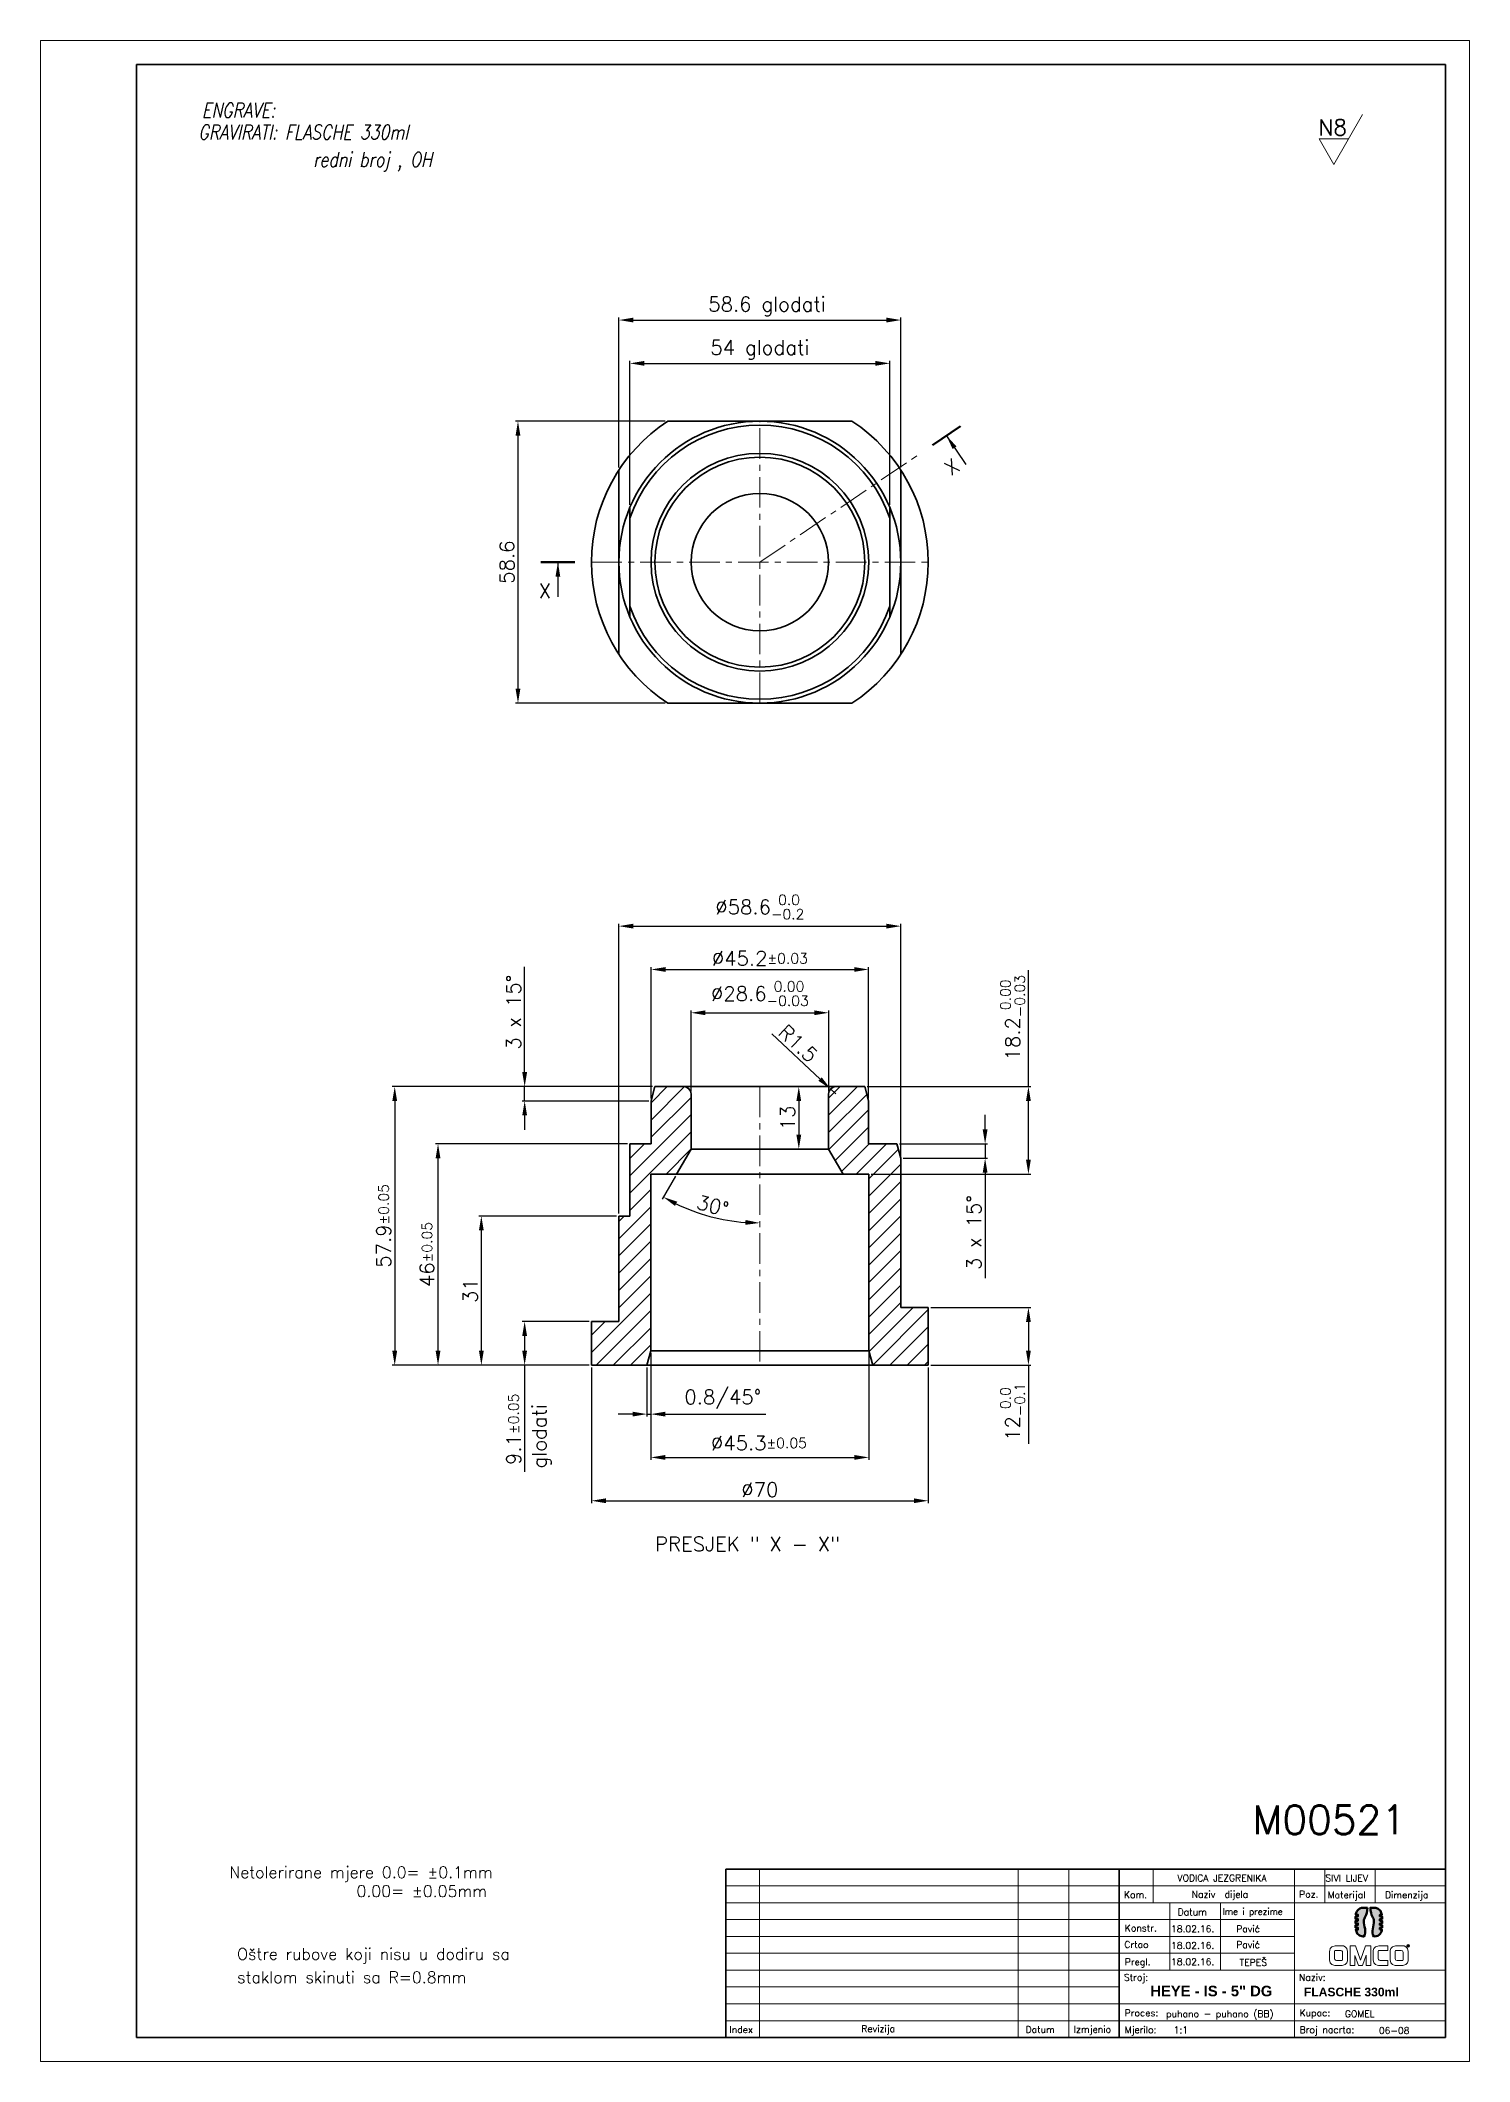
# Model space of a CAD drawing. Extents: x 678 to 975, y 7 to 427.
import ezdxf

# ---------------------------------------------------------------- set-up
doc = ezdxf.new("R2010")
doc.units = 0
doc.header["$LTSCALE"] = 0.2
doc.linetypes.add('CENTER', pattern=[50.8, 31.75, -6.35, 6.35, -6.35])
doc.layers.get('0').update_dxf_attribs({"linetype": 'CONTINUOUS', "lineweight": 15})
doc.layers.get('DEFPOINTS').update_dxf_attribs({"linetype": 'CONTINUOUS'})
for name, color, linetype, lineweight in [('1', 1, 'CENTER', 15), ('3', 3, 'CONTINUOUS', 35), ('4', 5, 'CONTINUOUS', 50), ('8', 250, 'CONTINUOUS', 15)]:
    doc.layers.add(name, color=color, linetype=linetype, lineweight=lineweight)
doc.layers.add('ENGLISH', color=197, linetype='CONTINUOUS')
doc.styles.add('ITALICT', font='ITALICT.shx', dxfattribs={"width": 0.8, "height": 2.5})
doc.styles.add('ROMANS', font='romans.shx')
doc.styles.get("Standard").update_dxf_attribs({"font": 'romans.shx'})
doc.dimstyles.new('MD1', dxfattribs={"dimtxt": 3, "dimasz": 3, "dimexe": 0.5, "dimexo": 0.5, "dimgap": 0.8, "dimtad": 1, "dimzin": 9, "dimdsep": 46, "dimtxsty": 'ROMANS', "dimcen": 1, "dimclrt": 256, "dimadec": 0, "dimazin": 0, "dimtfac": 1, "dimtmove": 0, "dimatfit": 3, "dimfxl": 1, "dimtolj": 1, "dimtzin": 0, "dimarcsym": 0})
doc.dimstyles.new('MD1$2', dxfattribs={"dimtxt": 3, "dimasz": 3, "dimexe": 0.5, "dimexo": 0.5, "dimgap": 0.8, "dimtad": 1, "dimzin": 9, "dimdsep": 46, "dimtxsty": 'ROMANS', "dimcen": 1, "dimclrt": 256, "dimazin": 2, "dimtfac": 1, "dimtmove": 0, "dimatfit": 3, "dimfxl": 1, "dimtolj": 1, "dimtzin": 0, "dimarcsym": 0})
doc.dimstyles.new('MD1$4', dxfattribs={"dimtxt": 3, "dimasz": 3, "dimexe": 0.5, "dimexo": 0.5, "dimgap": 0.8, "dimtad": 1, "dimzin": 9, "dimdsep": 46, "dimtxsty": 'ROMANS', "dimcen": 1, "dimclrt": 256, "dimadec": 0, "dimazin": 0, "dimtfac": 1, "dimtmove": 0, "dimatfit": 3, "dimfxl": 1, "dimtolj": 1, "dimtzin": 0, "dimarcsym": 0})

msp = doc.modelspace()

# ---------------------------------------------------------------- texts
at = {"style": 'ITALICT', "width": 0.8}
for s, p in [('GRAVIRATI: FLASCHE 330ml', (710.545, 406.201)), (' redni broj , OH', (732.741, 400.503))]:
    msp.add_text(s, height=3, dxfattribs=at).set_placement(p)
at = {"style": 'ROMANS'}
for s, rotation, p in [('X', 34.08753, (866.879, 336.188)), ('glodati', 90, (782.886, 130.038))]:
    msp.add_text(s, height=3, rotation=rotation, dxfattribs=at).set_placement(p)
for s, height, p in [('X', 3, (781.263, 310.886)), ('PRESJEK " X - X"', 3, (805.439, 112.813)), ('M00521', 6, (929.641, 54.004)), ('Netolerirane mjere 0.0= %%p0.1mm', 2.4, (716.993, 44.885)), ('                0.00= %%p0.05mm', 2.4, (714.777, 40.972)), ('Kom.', 1.4, (902.899, 40.741)), ('VODICA JEZGRENIKA', 1.4, (913.998, 44.196)), ('Naziv  dijela', 1.4, (916.971, 40.818)), ('Poz.', 1.4, (939.295, 40.843)), ('SIVI LIJEV', 1.4, (944.75, 44.196)), ('Materijal', 1.4, (945.228, 40.688)), ('Dimenzija', 1.4, (957.156, 40.691)), ('Datum', 1.4, (914.057, 37.147)), ('Ime i prezime', 1.33, (923.412, 37.279)), ('Konstr.', 1.4, (903.068, 33.797)), ('18.02.16.', 1.4, (912.667, 33.636)), ('Pavić', 1.4, (926.221, 33.636)), ('Oštre rubove koji nisu u dodiru sa', 2.4, (718.606, 27.914)), ('Crtao', 1.4, (902.975, 30.379)), ('18.02.16.', 1.4, (912.667, 30.183)), ('Pavić', 1.4, (926.221, 30.355)), ('staklom skinuti sa R=0.8mm', 2.4, (718.606, 23.056)), ('Pregl.', 1.4, (903.068, 26.775)), ('18.02.16.', 1.4, (912.667, 26.796)), ('TEPEŠ', 1.4, (926.925, 26.654)), ('Stroj:', 1.4, (902.878, 23.549)), ('Naziv:', 1.4, (939.278, 23.549)), ('Proces:', 1.4, (903.047, 16.171)), ('puhano - puhano (BB)', 1.4, (911.662, 15.983)), ('Kupac:', 1.4, (939.389, 16.171)), ('GOMEL', 1.4, (948.804, 15.983)), ('Index', 1.4, (820.922, 12.702)), ('Revizija', 1.4, (848.324, 12.874)), ('Datum', 1.4, (882.444, 12.714)), ('Izmjenio', 1.4, (892.462, 12.754)), ('Mjerilo:', 1.4, (903.047, 12.671)), ('1:1', 1.4, (913.214, 12.618)), ('Broj nacrta:', 1.4, (939.398, 12.669)), ('06-08', 1.4, (955.867, 12.507))]:
    msp.add_text(s, height=height, dxfattribs=at).set_placement(p)
at = {"attachment_point": 1, "style": 'ROMANS'}
for s, insert, char_height, width in [('{\\fArial|b1|i0|c238|p34;HEYE - IS - 5" DG}', (908.365, 22.516), 2.2, 40.4434), ('{\\fArial|b1|i0|c238|p34;FLASCHE 330ml}', (940.291, 22.12), 1.8, 35.148)]:
    msp.add_mtext(s, dxfattribs=dict(at, insert=insert, char_height=char_height, width=width))
at = {"layer": '8', "color": 7}
msp.add_text('N8', height=3.3, dxfattribs=at).set_placement((943.308, 407.026))
at = {"layer": 'ENGLISH', "style": 'ITALICT', "width": 0.8}
msp.add_text('ENGRAVE:', height=3, dxfattribs=at).set_placement((711.292, 410.765))

# ---------------------------------------------------------------- blocks, each defined once
blk = doc.blocks.new('*D2')
at = {"color": 0, "lineweight": -2, "transparency": 16777216}
for p, q in [((797.93, 337.98), (797.93, 369.15)), ((800.93, 368.65), (853.53, 368.65)), ((856.53, 337.98), (856.53, 369.15))]:
    blk.add_line(p, q, dxfattribs=at)
at = {"color": 0, "transparency": 16777216}
for points in [[(800.93, 369.15), (800.93, 368.15), (797.93, 368.65)], [(853.53, 369.15), (853.53, 368.15), (856.53, 368.65)]]:
    blk.add_solid(points, dxfattribs=at)
at = {"layer": 'DEFPOINTS', "color": 0, "transparency": 16777216}
for p in [(856.53, 368.65), (797.93, 337.48), (856.53, 337.48)]:
    blk.add_point(p, dxfattribs=at)
at = {"transparency": 16777216, "insert": (828.71, 371.45), "char_height": 3, "attachment_point": 5, "style": 'ROMANS'}
blk.add_mtext('\\A1;58.6 glodati ', dxfattribs=at)
blk = doc.blocks.new('*D3')
at = {"color": 0, "lineweight": -2, "transparency": 16777216}
for p, q in [((807.58, 347.64), (776.46, 347.64)), ((776.96, 344.64), (776.96, 292.04)), ((807.58, 289.04), (776.46, 289.04))]:
    blk.add_line(p, q, dxfattribs=at)
at = {"color": 0, "transparency": 16777216}
for points in [[(776.46, 344.64), (777.46, 344.64), (776.96, 347.64)], [(776.46, 292.04), (777.46, 292.04), (776.96, 289.04)]]:
    blk.add_solid(points, dxfattribs=at)
at = {"layer": 'DEFPOINTS', "color": 0, "transparency": 16777216}
for p in [(808.08, 347.64), (776.96, 289.04), (808.08, 289.04)]:
    blk.add_point(p, dxfattribs=at)
at = {"transparency": 16777216, "insert": (774.66, 318.34), "char_height": 3, "attachment_point": 5, "rotation": 90, "style": 'ROMANS'}
blk.add_mtext('\\A1;58.6', dxfattribs=at)
blk = doc.blocks.new('*D6')
at = {"color": 0, "lineweight": -2, "transparency": 16777216}
for p, q in [((804.58, 153.96), (804.58, 131.8)), ((849.88, 153.96), (849.88, 131.8)), ((807.58, 132.3), (846.88, 132.3))]:
    blk.add_line(p, q, dxfattribs=at)
at = {"color": 0, "transparency": 16777216}
for points in [[(807.58, 132.8), (807.58, 131.8), (804.58, 132.3)], [(846.88, 132.8), (846.88, 131.8), (849.88, 132.3)]]:
    blk.add_solid(points, dxfattribs=at)
at = {"layer": 'DEFPOINTS', "color": 0, "transparency": 16777216}
for p in [(804.58, 154.46), (849.88, 154.46), (849.88, 132.3)]:
    blk.add_point(p, dxfattribs=at)
at = {"transparency": 16777216, "insert": (827.03, 135.3), "char_height": 3, "attachment_point": 5, "style": 'ROMANS'}
blk.add_mtext('\\A1;%%C45.3{}{\\H0.71x;\\C3;%%p0.05}', dxfattribs=at)
blk = doc.blocks.new('*D7')
at = {"color": 0, "lineweight": -2, "transparency": 16777216}
for p, q in [((792.23, 150.96), (792.23, 122.8)), ((862.23, 150.96), (862.23, 122.8)), ((795.23, 123.3), (859.23, 123.3))]:
    blk.add_line(p, q, dxfattribs=at)
at = {"color": 0, "transparency": 16777216}
for points in [[(795.23, 123.8), (795.23, 122.8), (792.23, 123.3)], [(859.23, 123.8), (859.23, 122.8), (862.23, 123.3)]]:
    blk.add_solid(points, dxfattribs=at)
at = {"layer": 'DEFPOINTS', "color": 0, "transparency": 16777216}
for p in [(792.23, 151.46), (862.23, 151.46), (862.23, 123.3)]:
    blk.add_point(p, dxfattribs=at)
at = {"transparency": 16777216, "insert": (827.23, 125.6), "char_height": 3, "attachment_point": 5, "style": 'ROMANS'}
blk.add_mtext('\\A1;%%C70', dxfattribs=at)
blk = doc.blocks.new('*D4')
at = {"color": 0, "lineweight": -2, "transparency": 16777216}
for p, q in [((862.73, 163.46), (883.54, 163.46)), ((883.04, 160.46), (883.04, 154.46)), ((862.73, 151.46), (883.54, 151.46)), ((883.04, 151.46), (883.04, 135.1))]:
    blk.add_line(p, q, dxfattribs=at)
at = {"color": 0, "transparency": 16777216}
for points in [[(882.54, 160.46), (883.54, 160.46), (883.04, 163.46)], [(882.54, 154.46), (883.54, 154.46), (883.04, 151.46)]]:
    blk.add_solid(points, dxfattribs=at)
at = {"layer": 'DEFPOINTS', "color": 0, "transparency": 16777216}
for p in [(862.23, 163.46), (862.23, 151.46), (883.04, 151.46)]:
    blk.add_point(p, dxfattribs=at)
at = {"transparency": 16777216, "insert": (879.76, 141.78), "char_height": 3, "attachment_point": 5, "rotation": 90, "style": 'ROMANS'}
blk.add_mtext('\\A1;12{}{\\H0.71x;\\C3;\\S 0.0^ -0.1;}', dxfattribs=at)
blk = doc.blocks.new('*D5')
at = {"color": 0, "lineweight": -2, "transparency": 16777216}
for p, q in [((791.73, 160.56), (777.85, 160.56)), ((778.35, 157.56), (778.35, 154.46)), ((791.73, 151.46), (777.85, 151.46)), ((778.35, 151.46), (778.35, 129.28))]:
    blk.add_line(p, q, dxfattribs=at)
at = {"color": 0, "transparency": 16777216}
for points in [[(777.85, 157.56), (778.85, 157.56), (778.35, 160.56)], [(777.85, 154.46), (778.85, 154.46), (778.35, 151.46)]]:
    blk.add_solid(points, dxfattribs=at)
at = {"layer": 'DEFPOINTS', "color": 0, "transparency": 16777216}
for p in [(792.23, 160.56), (778.35, 151.46), (792.23, 151.46)]:
    blk.add_point(p, dxfattribs=at)
at = {"transparency": 16777216, "insert": (776.05, 138.15), "char_height": 3, "attachment_point": 5, "rotation": 90, "style": 'ROMANS'}
blk.add_mtext('\\A1;9.1{}{\\H0.71x;\\C3;%%p0.05}', dxfattribs=at)
blk = doc.blocks.new('*D8')
at = {"color": 0, "lineweight": -2, "transparency": 16777216}
for p, q in [((883.04, 209.36), (883.04, 233.55)), ((849.53, 209.36), (883.54, 209.36)), ((883.04, 194.16), (883.04, 206.36)), ((850.38, 191.16), (883.54, 191.16))]:
    blk.add_line(p, q, dxfattribs=at)
at = {"color": 0, "transparency": 16777216}
for points in [[(882.54, 206.36), (883.54, 206.36), (883.04, 209.36)], [(882.54, 194.16), (883.54, 194.16), (883.04, 191.16)]]:
    blk.add_solid(points, dxfattribs=at)
at = {"layer": 'DEFPOINTS', "color": 0, "transparency": 16777216}
for p in [(849.03, 209.36), (849.88, 191.16), (883.04, 191.16)]:
    blk.add_point(p, dxfattribs=at)
at = {"transparency": 16777216, "insert": (879.76, 223.67), "char_height": 3, "attachment_point": 5, "rotation": 90, "style": 'ROMANS'}
blk.add_mtext('\\A1;18.2{}{\\H0.71x;\\C3;\\S 0.00^ -0.03;}', dxfattribs=at)
blk = doc.blocks.new('*D9')
at = {"color": 0, "lineweight": -2, "transparency": 16777216}
for p, q in [((804.58, 153.96), (804.58, 140.8)), ((803.77, 150.96), (803.77, 140.8)), ((800.77, 141.3), (797.77, 141.3)), ((803.77, 141.3), (804.58, 141.3)), ((807.58, 141.3), (828.46, 141.3))]:
    blk.add_line(p, q, dxfattribs=at)
at = {"color": 0, "transparency": 16777216}
for points in [[(800.77, 141.8), (800.77, 140.8), (803.77, 141.3)], [(807.58, 141.8), (807.58, 140.8), (804.58, 141.3)]]:
    blk.add_solid(points, dxfattribs=at)
at = {"layer": 'DEFPOINTS', "color": 0, "transparency": 16777216}
for p in [(803.77, 151.46), (804.58, 154.46), (804.58, 141.3)]:
    blk.add_point(p, dxfattribs=at)
at = {"transparency": 16777216, "insert": (819.52, 144.38), "char_height": 3, "attachment_point": 5, "style": 'ROMANS'}
blk.add_mtext('\\A1;0.8/45°', dxfattribs=at)
blk = doc.blocks.new('*D10')
at = {"color": 0, "lineweight": -2, "transparency": 16777216}
for p, q in [((797.43, 182.46), (768.85, 182.46)), ((769.35, 154.46), (769.35, 179.46)), ((791.73, 151.46), (768.85, 151.46))]:
    blk.add_line(p, q, dxfattribs=at)
at = {"color": 0, "transparency": 16777216}
for points in [[(768.85, 179.46), (769.85, 179.46), (769.35, 182.46)], [(768.85, 154.46), (769.85, 154.46), (769.35, 151.46)]]:
    blk.add_solid(points, dxfattribs=at)
at = {"layer": 'DEFPOINTS', "color": 0, "transparency": 16777216}
for p in [(769.35, 182.46), (797.93, 182.46), (792.23, 151.46)]:
    blk.add_point(p, dxfattribs=at)
at = {"transparency": 16777216, "insert": (767.05, 166.96), "char_height": 3, "attachment_point": 5, "rotation": 90, "style": 'ROMANS'}
blk.add_mtext('\\A1;31', dxfattribs=at)
blk = doc.blocks.new('*D11')
at = {"color": 0, "lineweight": -2, "transparency": 16777216}
for p, q in [((799.73, 197.46), (759.85, 197.46)), ((760.35, 154.46), (760.35, 194.46)), ((791.73, 151.46), (759.85, 151.46))]:
    blk.add_line(p, q, dxfattribs=at)
at = {"color": 0, "transparency": 16777216}
for points in [[(759.85, 194.46), (760.85, 194.46), (760.35, 197.46)], [(759.85, 154.46), (760.85, 154.46), (760.35, 151.46)]]:
    blk.add_solid(points, dxfattribs=at)
at = {"layer": 'DEFPOINTS', "color": 0, "transparency": 16777216}
for p in [(760.35, 197.46), (800.23, 197.46), (792.23, 151.46)]:
    blk.add_point(p, dxfattribs=at)
at = {"transparency": 16777216, "insert": (758.05, 174.46), "char_height": 3, "attachment_point": 5, "rotation": 90, "style": 'ROMANS'}
blk.add_mtext('\\A1;46{}{\\H0.71x;\\C3;%%p0.05}', dxfattribs=at)
blk = doc.blocks.new('*D12')
at = {"color": 0, "lineweight": -2, "transparency": 16777216}
for p, q in [((804.93, 209.36), (750.85, 209.36)), ((751.35, 206.36), (751.35, 154.46)), ((791.73, 151.46), (750.85, 151.46))]:
    blk.add_line(p, q, dxfattribs=at)
at = {"color": 0, "transparency": 16777216}
for points in [[(750.85, 206.36), (751.85, 206.36), (751.35, 209.36)], [(750.85, 154.46), (751.85, 154.46), (751.35, 151.46)]]:
    blk.add_solid(points, dxfattribs=at)
at = {"layer": 'DEFPOINTS', "color": 0, "transparency": 16777216}
for p in [(805.43, 209.36), (751.35, 151.46), (792.23, 151.46)]:
    blk.add_point(p, dxfattribs=at)
at = {"transparency": 16777216, "insert": (749.05, 180.41), "char_height": 3, "attachment_point": 5, "rotation": 90, "style": 'ROMANS'}
blk.add_mtext('\\A1;57.9{}{\\H0.71x;\\C3;%%p0.05}', dxfattribs=at)
blk = doc.blocks.new('*D14')
at = {"color": 0, "lineweight": -2, "transparency": 16777216}
for p, q in [((797.93, 182.96), (797.93, 243.2)), ((800.93, 242.7), (853.53, 242.7)), ((856.53, 193.26), (856.53, 243.2))]:
    blk.add_line(p, q, dxfattribs=at)
at = {"color": 0, "transparency": 16777216}
for points in [[(800.93, 243.2), (800.93, 242.2), (797.93, 242.7)], [(853.53, 243.2), (853.53, 242.2), (856.53, 242.7)]]:
    blk.add_solid(points, dxfattribs=at)
at = {"layer": 'DEFPOINTS', "color": 0, "transparency": 16777216}
for p in [(856.53, 242.7), (856.53, 192.76), (797.93, 182.46)]:
    blk.add_point(p, dxfattribs=at)
at = {"transparency": 16777216, "insert": (827.23, 246.68), "char_height": 3, "attachment_point": 5, "style": 'ROMANS'}
blk.add_mtext('\\A1;%%C58.6{}{\\H0.71x;\\C3;\\S 0.0^ -0.2;}', dxfattribs=at)
blk = doc.blocks.new('*D15')
at = {"color": 0, "lineweight": -2, "transparency": 16777216}
for p, q in [((812.93, 208.36), (812.93, 225.2)), ((815.93, 224.7), (838.53, 224.7)), ((841.53, 208.36), (841.53, 225.2))]:
    blk.add_line(p, q, dxfattribs=at)
at = {"color": 0, "transparency": 16777216}
for points in [[(815.93, 225.2), (815.93, 224.2), (812.93, 224.7)], [(838.53, 225.2), (838.53, 224.2), (841.53, 224.7)]]:
    blk.add_solid(points, dxfattribs=at)
at = {"layer": 'DEFPOINTS', "color": 0, "transparency": 16777216}
for p in [(841.53, 224.7), (812.93, 207.86), (841.53, 207.86)]:
    blk.add_point(p, dxfattribs=at)
at = {"transparency": 16777216, "insert": (827.23, 228.68), "char_height": 3, "attachment_point": 5, "style": 'ROMANS'}
blk.add_mtext('\\A1;%%C28.6{}{\\H0.71x;\\C3;\\S 0.00^ -0.03;}', dxfattribs=at)
blk = doc.blocks.new('*D13')
at = {"color": 0, "lineweight": -2, "transparency": 16777216}
for p, q in [((804.63, 206.87), (804.63, 234.2)), ((807.63, 233.7), (846.83, 233.7)), ((849.83, 206.87), (849.83, 234.2))]:
    blk.add_line(p, q, dxfattribs=at)
at = {"color": 0, "transparency": 16777216}
for points in [[(807.63, 234.2), (807.63, 233.2), (804.63, 233.7)], [(846.83, 234.2), (846.83, 233.2), (849.83, 233.7)]]:
    blk.add_solid(points, dxfattribs=at)
at = {"layer": 'DEFPOINTS', "color": 0, "transparency": 16777216}
for p in [(849.83, 233.7), (804.63, 206.37), (849.83, 206.37)]:
    blk.add_point(p, dxfattribs=at)
at = {"transparency": 16777216, "insert": (827.23, 236), "char_height": 3, "attachment_point": 5, "style": 'ROMANS'}
blk.add_mtext('\\A1;%%C45.2{}{\\H0.71x;\\C3;%%p0.03}', dxfattribs=at)
blk = doc.blocks.new('*D16')
at = {"color": 0, "lineweight": -2, "transparency": 16777216}
for p, q in [((778.35, 212.36), (778.35, 234.24)), ((804.93, 209.36), (777.85, 209.36)), ((804.13, 206.36), (777.85, 206.36)), ((778.35, 206.36), (778.35, 209.36)), ((778.35, 203.36), (778.35, 200.36))]:
    blk.add_line(p, q, dxfattribs=at)
at = {"color": 0, "transparency": 16777216}
for points in [[(777.85, 212.36), (778.85, 212.36), (778.35, 209.36)], [(777.85, 203.36), (778.85, 203.36), (778.35, 206.36)]]:
    blk.add_solid(points, dxfattribs=at)
at = {"layer": 'DEFPOINTS', "color": 0, "transparency": 16777216}
for p in [(778.35, 209.36), (804.63, 206.36), (805.43, 209.36)]:
    blk.add_point(p, dxfattribs=at)
at = {"transparency": 16777216, "insert": (776.05, 224.8), "char_height": 3, "attachment_point": 5, "rotation": 90, "style": 'ROMANS'}
blk.add_mtext('\\A1;3 x 15%%D', dxfattribs=at)
blk = doc.blocks.new('*D17')
at = {"color": 0, "lineweight": -2, "transparency": 16777216}
for p, q in [((874.04, 200.46), (874.04, 203.46)), ((856.23, 197.46), (874.54, 197.46)), ((874.04, 197.46), (874.04, 194.46)), ((857.03, 194.46), (874.54, 194.46)), ((874.04, 191.46), (874.04, 169.57))]:
    blk.add_line(p, q, dxfattribs=at)
at = {"color": 0, "transparency": 16777216}
for points in [[(873.54, 200.46), (874.54, 200.46), (874.04, 197.46)], [(873.54, 191.46), (874.54, 191.46), (874.04, 194.46)]]:
    blk.add_solid(points, dxfattribs=at)
at = {"layer": 'DEFPOINTS', "color": 0, "transparency": 16777216}
for p in [(855.73, 197.46), (874.04, 197.46), (856.53, 194.46)]:
    blk.add_point(p, dxfattribs=at)
at = {"transparency": 16777216, "insert": (871.74, 179.01), "char_height": 3, "attachment_point": 5, "rotation": 90, "style": 'ROMANS'}
blk.add_mtext('\\A1;3 x 15%%D', dxfattribs=at)
blk = doc.blocks.new('*D18')
at = {"color": 0, "lineweight": -2, "transparency": 16777216}
for p, q in [((800.23, 330.22), (800.23, 360.15)), ((803.23, 359.65), (851.23, 359.65)), ((854.23, 330.22), (854.23, 360.15))]:
    blk.add_line(p, q, dxfattribs=at)
at = {"color": 0, "transparency": 16777216}
for points in [[(803.23, 360.15), (803.23, 359.15), (800.23, 359.65)], [(851.23, 360.15), (851.23, 359.15), (854.23, 359.65)]]:
    blk.add_solid(points, dxfattribs=at)
at = {"layer": 'DEFPOINTS', "color": 0, "transparency": 16777216}
for p in [(854.23, 359.65), (800.23, 329.72), (854.23, 329.72)]:
    blk.add_point(p, dxfattribs=at)
at = {"transparency": 16777216, "insert": (827.23, 362.45), "char_height": 3, "attachment_point": 5, "style": 'ROMANS'}
blk.add_mtext('\\A1;54 glodati', dxfattribs=at)
blk = doc.blocks.new('*D19')
at = {"color": 0, "lineweight": -2, "transparency": 16777216}
blk.add_line((835.32, 206.36), (835.32, 199.36), dxfattribs=at)
at = {"color": 0, "transparency": 16777216}
for points in [[(834.82, 206.36), (835.82, 206.36), (835.32, 209.36)], [(834.82, 199.36), (835.82, 199.36), (835.32, 196.36)]]:
    blk.add_solid(points, dxfattribs=at)
at = {"layer": 'DEFPOINTS', "color": 0, "transparency": 16777216}
for p in [(835.32, 209.36), (835.32, 196.36), (835.32, 196.36)]:
    blk.add_point(p, dxfattribs=at)
at = {"transparency": 16777216, "insert": (833.02, 202.86), "char_height": 3, "attachment_point": 5, "rotation": 90, "style": 'ROMANS'}
blk.add_mtext('\\A1;13', dxfattribs=at)
blk = doc.blocks.new('*D20')
at = {"color": 0, "lineweight": -2, "transparency": 16777216}
blk.add_line((809.67, 190.72), (806.93, 185.97), dxfattribs=at)
blk.add_arc((827.23, 221.12), 40.1, 244.2878, 265.7122, dxfattribs=at)
at = {"color": 0, "transparency": 16777216}
for points in [[(809.6, 184.56), (810.06, 185.44), (807.18, 186.4)], [(824.25, 181.64), (824.21, 180.64), (827.23, 181.03)]]:
    blk.add_solid(points, dxfattribs=at)
at = {"layer": 'DEFPOINTS', "color": 0, "transparency": 16777216}
for p in [(827.23, 209.36), (812.93, 196.36), (809.92, 191.16), (813.51, 183.45), (827.23, 151.46)]:
    blk.add_point(p, dxfattribs=at)
at = {"transparency": 16777216, "insert": (817.44, 184.61), "char_height": 3, "attachment_point": 5, "rotation": 345, "style": 'ROMANS'}
blk.add_mtext('\\A1;30°', dxfattribs=at)
blk = doc.blocks.new('*D21')
at = {"color": 0, "lineweight": -2, "transparency": 16777216}
for p, q in [((829.69, 220.3), (839.74, 210.93)), ((843.03, 207.86), (841.93, 208.88))]:
    blk.add_line(p, q, dxfattribs=at)
at = {"color": 0, "transparency": 16777216}
blk.add_solid([(840.08, 211.29), (839.4, 210.56), (841.93, 208.88)], dxfattribs=at)
at = {"layer": 'DEFPOINTS', "color": 0, "transparency": 16777216}
for p in [(841.93, 208.88), (843.03, 207.86)]:
    blk.add_point(p, dxfattribs=at)
at = {"transparency": 16777216, "insert": (835.19, 218.32), "char_height": 3, "attachment_point": 5, "rotation": 316.9768, "style": 'ROMANS'}
blk.add_mtext('\\A1;R1.5', dxfattribs=at)

# ---------------------------------------------------------------- dimensions: what is measured, and where the dimension line sits
for base, p1, p2, override, picture, middle in [((856.527, 368.651), (797.927, 337.481), (856.527, 337.481), {"dimdec": 1, "dimpost": ' glodati ', "dimtmove": 0}, '*D2', (828.713, 368.651)), ((862.227, 123.299), (792.227, 151.455), (862.227, 151.455), {"dimdec": 1, "dimpost": '%%C<>', "dimtp": 0.03, "dimtm": 0.02, "dimtmove": 0}, '*D7', (827.227, 123.299))]:
    dim = msp.add_linear_dim(base=base, p1=p1, p2=p2, dimstyle='MD1', override=override)
    dim.commit()
    dim.dimension.update_dxf_attribs({"geometry": picture, "text_midpoint": middle, "dimtype": 160})
for base, p1, p2, text, override, picture, middle in [((854.227, 359.651), (800.227, 329.716), (854.227, 329.716), '<> glodati', {"dimdec": 1, "dimtmove": 0}, '*D18', (827.227, 362.451)), ((841.527, 224.699), (812.927, 207.855), (841.527, 207.855), '<>{}{\\H0.71x;\\C3;\\S 0.00^ -0.03;}', {"dimgap": 1.5, "dimdec": 1, "dimpost": '%%C<>', "dimtp": 0, "dimtm": 0.03, "dimtmove": 0}, '*D15', (827.227, 228.684))]:
    dim = msp.add_linear_dim(base=base, p1=p1, p2=p2, text=text, dimstyle='MD1', override=override)
    dim.commit()
    dim.dimension.update_dxf_attribs({"geometry": picture, "text_midpoint": middle})
for base, p1, p2, picture, middle in [((776.961, 289.036), (808.083, 347.636), (808.083, 289.036), '*D3', (774.661, 318.336)), ((835.316, 196.355), (835.316, 209.355), (835.316, 196.355), '*D19', (833.016, 202.855))]:
    dim = msp.add_linear_dim(base=base, p1=p1, p2=p2, angle=90, dimstyle='MD1')
    dim.commit()
    dim.dimension.update_dxf_attribs({"geometry": picture, "text_midpoint": middle})
for base, p1, p2, text, override, picture, middle in [((856.527, 242.699), (797.927, 182.455), (856.527, 192.755), '<>{}{\\H0.71x;\\C3;\\S 0.0^ -0.2;}', {"dimgap": 1.5, "dimdec": 1, "dimpost": '%%C<>', "dimtp": 0, "dimtm": 0.2, "dimtdec": 1, "dimtmove": 0}, '*D14', (827.227, 242.699)), ((849.827, 233.699), (804.627, 206.37), (849.827, 206.37), '<>{}{\\H0.71x;\\C3;%%p0.03}', {"dimdec": 1, "dimpost": '%%C<>', "dimtp": 0.03, "dimtm": 0.03, "dimtdec": 2, "dimtmove": 0, "dimtzin": 0}, '*D13', (827.227, 233.699)), ((804.577, 141.299), (803.773, 151.455), (804.577, 154.455), '<>/45°', {"dimdec": 1, "dimtmove": 0}, '*D9', (819.52, 141.299)), ((849.877, 132.299), (804.577, 154.455), (849.877, 154.455), '<>{}{\\H0.71x;\\C3;%%p0.05}', {"dimgap": 1.5, "dimpost": '%%C<>', "dimtp": 0.05, "dimtm": 0.05, "dimtmove": 0}, '*D6', (827.033, 132.299))]:
    dim = msp.add_linear_dim(base=base, p1=p1, p2=p2, text=text, dimstyle='MD1', override=override)
    dim.commit()
    dim.dimension.update_dxf_attribs({"geometry": picture, "text_midpoint": middle, "dimtype": 160})
for base, p1, p2, override, picture, middle in [((778.35, 209.355), (804.627, 206.355), (805.427, 209.355), {"dimdec": 1, "dimpost": ' x 15%%D'}, '*D16', (778.35, 224.798)), ((874.045, 197.455), (856.531, 194.455), (855.727, 197.455), {"dimdec": 1, "dimpost": ' x 15%%D', "dimtmove": 0}, '*D17', (874.045, 179.012)), ((769.35, 182.455), (792.227, 151.455), (797.927, 182.455), {"dimdec": 1, "dimtmove": 0}, '*D10', (769.35, 166.955))]:
    dim = msp.add_linear_dim(base=base, p1=p1, p2=p2, angle=90, dimstyle='MD1', override=override)
    dim.commit()
    dim.dimension.update_dxf_attribs({"geometry": picture, "text_midpoint": middle, "dimtype": 160})
for base, p1, p2, text, override, picture, middle in [((883.045, 191.155), (849.027, 209.355), (849.877, 191.155), '<>{}{\\H0.71x;\\C3;\\S 0.00^ -0.03;}', {"dimtp": 0, "dimtm": 0.03, "dimtdec": 2, "dimtmove": 0, "dimtzin": 0}, '*D8', (883.045, 223.669)), ((751.35, 151.455), (805.427, 209.355), (792.227, 151.455), '<>{}{\\H0.71x;\\C3;%%p0.05}', {"dimdec": 1, "dimtp": 0.05, "dimtm": 0.05, "dimtdec": 2, "dimtmove": 0, "dimtzin": 0}, '*D12', (751.35, 180.405)), ((760.35, 197.455), (792.227, 151.455), (800.227, 197.455), '<>{}{\\H0.71x;\\C3;%%p0.05}', {"dimdec": 1, "dimtp": 0.05, "dimtm": 0.05, "dimtdec": 2, "dimtmove": 0, "dimtzin": 0}, '*D11', (760.35, 174.455)), ((778.35, 151.455), (792.227, 160.555), (792.227, 151.455), '<>{}{\\H0.71x;\\C3;%%p0.05}', {"dimtp": 0.05, "dimtm": 0.05, "dimtdec": 2, "dimtmove": 0, "dimtzin": 0}, '*D5', (778.35, 138.153)), ((883.045, 151.455), (862.227, 163.455), (862.227, 151.455), '<>{}{\\H0.71x;\\C3;\\S 0.0^ -0.1;}', {"dimdec": 1, "dimtp": 0, "dimtm": 0.1, "dimtdec": 1, "dimtzin": 0}, '*D4', (883.045, 141.778))]:
    dim = msp.add_linear_dim(base=base, p1=p1, p2=p2, angle=90, text=text, dimstyle='MD1', override=override)
    dim.commit()
    dim.dimension.update_dxf_attribs({"geometry": picture, "text_midpoint": middle, "dimtype": 160})
dim = msp.add_radius_dim(center=(843.027, 207.855), mpoint=(841.931, 208.879), dimstyle='MD1$4')
dim.commit()
dim.dimension.update_dxf_attribs({"geometry": '*D21', "text_midpoint": (835.186, 218.319)})
dim = msp.add_angular_dim_2l(base=(813.513, 183.445), line1=((827.227, 209.355), (827.227, 151.455)), line2=((809.925, 191.155), (812.927, 196.355)), dimstyle='MD1$2')
dim.commit()
dim.dimension.update_dxf_attribs({"geometry": '*D20', "text_midpoint": (817.445, 184.615)})

# ---------------------------------------------------------------- hatches: boundary and pattern name
at = {"layer": '4'}
h = msp.add_hatch(color=142, dxfattribs=at)
edge = h.paths.add_edge_path()
edge.add_spline(control_points=[(951.061, 34.203), (951.061, 34.203), (951.061, 34.203), (951.061, 34.203), (951.061, 34.203), (951.217, 32.824), (952.435, 32.753), (952.615, 32.753), (952.615, 32.753), (952.615, 32.753), (952.75, 32.754), (952.75, 32.754), (952.75, 32.754), (953.389, 33.673), (952.745, 35.013), (952.745, 35.972), (952.745, 35.972), (952.745, 36.724), (953.408, 36.925), (953.48, 38.731), (953.48, 38.731), (952.716, 38.731), (952.716, 38.731), (952.716, 38.731), (951.426, 38.731), (951.132, 37.736), (951.064, 37.281)], knot_values=[0.8095238, 0.8095238, 0.8095238, 0.8095238, 0.8333333, 0.8333333, 0.8333333, 0.8334333, 0.8571429, 0.8571429, 0.8571429, 0.8572429, 0.9047619, 0.9047619, 0.9047619, 0.9048619, 0.952381, 0.952381, 0.952381, 0.952481, 1, 1, 1, 1.047619, 1.047619, 1.047619, 1.047719, 1.0952381, 1.0952381, 1.0952381, 1.0952381], degree=3, periodic=0)
edge.add_spline(control_points=[(951.064, 37.281), (951.064, 37.281), (951.502, 37.281), (951.502, 37.281)], knot_values=[0.0952381, 0.0952381, 0.0952381, 0.0952381, 0.1428571, 0.1428571, 0.1428571, 0.1428571], degree=3, periodic=0)
edge.add_spline(control_points=[(951.502, 37.281), (951.502, 37.281), (951.502, 37.281), (951.502, 37.281), (951.502, 37.281), (951.502, 37.281), (951.502, 36.915), (951.502, 36.915)], knot_values=[0.1428571, 0.1428571, 0.1428571, 0.1428571, 0.1666667, 0.1666667, 0.1666667, 0.1667667, 0.1904762, 0.1904762, 0.1904762, 0.1904762], degree=3, periodic=0)
edge.add_spline(control_points=[(951.502, 36.915), (951.502, 36.915), (951.502, 36.915), (951.502, 36.915), (951.502, 36.915), (951.502, 36.915), (951.044, 36.915), (951.044, 36.915)], knot_values=[0.1904762, 0.1904762, 0.1904762, 0.1904762, 0.2142857, 0.2142857, 0.2142857, 0.2143857, 0.2380952, 0.2380952, 0.2380952, 0.2380952], degree=3, periodic=0)
edge.add_spline(control_points=[(951.044, 36.915), (951.044, 36.915), (951.044, 36.915), (951.044, 36.915), (951.044, 36.915), (951.044, 36.915), (951.044, 36.377), (951.044, 36.377)], knot_values=[0.2380952, 0.2380952, 0.2380952, 0.2380952, 0.2619048, 0.2619048, 0.2619048, 0.2620048, 0.2857143, 0.2857143, 0.2857143, 0.2857143], degree=3, periodic=0)
edge.add_spline(control_points=[(951.044, 36.377), (951.044, 36.377), (951.044, 36.377), (951.044, 36.377), (951.044, 36.377), (951.044, 36.377), (951.502, 36.377), (951.502, 36.377)], knot_values=[0.2857143, 0.2857143, 0.2857143, 0.2857143, 0.3095238, 0.3095238, 0.3095238, 0.3096238, 0.3333333, 0.3333333, 0.3333333, 0.3333333], degree=3, periodic=0)
edge.add_spline(control_points=[(951.502, 36.377), (951.502, 36.377), (951.502, 36.377), (951.502, 36.377), (951.502, 36.377), (951.502, 36.377), (951.502, 36.011), (951.502, 36.011)], knot_values=[0.3333333, 0.3333333, 0.3333333, 0.3333333, 0.3571429, 0.3571429, 0.3571429, 0.3572429, 0.3809524, 0.3809524, 0.3809524, 0.3809524], degree=3, periodic=0)
edge.add_spline(control_points=[(951.502, 36.011), (951.502, 36.011), (951.502, 36.011), (951.502, 36.011), (951.502, 36.011), (951.502, 36.011), (951.044, 36.011), (951.044, 36.011)], knot_values=[0.3809524, 0.3809524, 0.3809524, 0.3809524, 0.4047619, 0.4047619, 0.4047619, 0.4048619, 0.4285714, 0.4285714, 0.4285714, 0.4285714], degree=3, periodic=0)
edge.add_spline(control_points=[(951.044, 36.011), (951.044, 36.011), (951.044, 36.011), (951.044, 36.011), (951.044, 36.011), (951.044, 36.011), (951.044, 35.473), (951.044, 35.473)], knot_values=[0.4285714, 0.4285714, 0.4285714, 0.4285714, 0.452381, 0.452381, 0.452381, 0.452481, 0.4761905, 0.4761905, 0.4761905, 0.4761905], degree=3, periodic=0)
edge.add_spline(control_points=[(951.044, 35.473), (951.044, 35.473), (951.044, 35.473), (951.044, 35.473), (951.044, 35.473), (951.044, 35.473), (951.502, 35.473), (951.502, 35.473)], knot_values=[0.4761905, 0.4761905, 0.4761905, 0.4761905, 0.5, 0.5, 0.5, 0.5001, 0.5238095, 0.5238095, 0.5238095, 0.5238095], degree=3, periodic=0)
edge.add_spline(control_points=[(951.502, 35.473), (951.502, 35.473), (951.502, 35.473), (951.502, 35.473), (951.502, 35.473), (951.502, 35.473), (951.502, 35.107), (951.502, 35.107)], knot_values=[0.5238095, 0.5238095, 0.5238095, 0.5238095, 0.547619, 0.547619, 0.547619, 0.547719, 0.5714286, 0.5714286, 0.5714286, 0.5714286], degree=3, periodic=0)
edge.add_spline(control_points=[(951.502, 35.107), (951.502, 35.107), (951.502, 35.107), (951.502, 35.107), (951.502, 35.107), (951.502, 35.107), (951.044, 35.107), (951.044, 35.107)], knot_values=[0.5714286, 0.5714286, 0.5714286, 0.5714286, 0.5952381, 0.5952381, 0.5952381, 0.5953381, 0.6190476, 0.6190476, 0.6190476, 0.6190476], degree=3, periodic=0)
edge.add_spline(control_points=[(951.044, 35.107), (951.044, 35.107), (951.044, 35.107), (951.044, 35.107), (951.044, 35.107), (951.044, 35.107), (951.044, 34.569), (951.044, 34.569)], knot_values=[0.6190476, 0.6190476, 0.6190476, 0.6190476, 0.6428571, 0.6428571, 0.6428571, 0.6429571, 0.6666667, 0.6666667, 0.6666667, 0.6666667], degree=3, periodic=0)
edge.add_spline(control_points=[(951.044, 34.569), (951.044, 34.569), (951.044, 34.569), (951.044, 34.569), (951.044, 34.569), (951.044, 34.569), (951.502, 34.569), (951.502, 34.569)], knot_values=[0.6666667, 0.6666667, 0.6666667, 0.6666667, 0.6904762, 0.6904762, 0.6904762, 0.6905762, 0.7142857, 0.7142857, 0.7142857, 0.7142857], degree=3, periodic=0)
edge.add_spline(control_points=[(951.502, 34.569), (951.502, 34.569), (951.502, 34.569), (951.502, 34.569), (951.502, 34.569), (951.502, 34.569), (951.502, 34.203), (951.502, 34.203)], knot_values=[0.7142857, 0.7142857, 0.7142857, 0.7142857, 0.7380952, 0.7380952, 0.7380952, 0.7381952, 0.7619048, 0.7619048, 0.7619048, 0.7619048], degree=3, periodic=0)
edge.add_spline(control_points=[(951.502, 34.203), (951.502, 34.203), (951.502, 34.203), (951.502, 34.203), (951.502, 34.203), (951.502, 34.203), (951.061, 34.203), (951.061, 34.203)], knot_values=[0.7619048, 0.7619048, 0.7619048, 0.7619048, 0.7857143, 0.7857143, 0.7857143, 0.7858143, 0.8095238, 0.8095238, 0.8095238, 0.8095238], degree=3, periodic=0)
h = msp.add_hatch(color=253, dxfattribs=at)
edge = h.paths.add_edge_path()
edge.add_spline(control_points=[(956.078, 35.473), (956.078, 35.473), (956.078, 35.473), (956.078, 35.473), (956.078, 35.473), (956.078, 35.473), (956.536, 35.473), (956.536, 35.473)], knot_values=[0.2380952, 0.2380952, 0.2380952, 0.2380952, 0.2619048, 0.2619048, 0.2619048, 0.2620048, 0.2857143, 0.2857143, 0.2857143, 0.2857143], degree=3, periodic=0)
edge.add_spline(control_points=[(956.536, 35.473), (956.536, 35.473), (956.536, 35.473), (956.536, 35.473), (956.536, 35.473), (956.536, 35.473), (956.536, 36.011), (956.536, 36.011)], knot_values=[0.2857143, 0.2857143, 0.2857143, 0.2857143, 0.3095238, 0.3095238, 0.3095238, 0.3096238, 0.3333333, 0.3333333, 0.3333333, 0.3333333], degree=3, periodic=0)
edge.add_spline(control_points=[(956.536, 36.011), (956.536, 36.011), (956.536, 36.011), (956.536, 36.011), (956.536, 36.011), (956.536, 36.011), (956.078, 36.011), (956.078, 36.011)], knot_values=[0.3333333, 0.3333333, 0.3333333, 0.3333333, 0.3571429, 0.3571429, 0.3571429, 0.3572429, 0.3809524, 0.3809524, 0.3809524, 0.3809524], degree=3, periodic=0)
edge.add_spline(control_points=[(956.078, 36.011), (956.078, 36.011), (956.078, 36.011), (956.078, 36.011), (956.078, 36.011), (956.078, 36.011), (956.078, 36.377), (956.078, 36.377)], knot_values=[0.3809524, 0.3809524, 0.3809524, 0.3809524, 0.4047619, 0.4047619, 0.4047619, 0.4048619, 0.4285714, 0.4285714, 0.4285714, 0.4285714], degree=3, periodic=0)
edge.add_spline(control_points=[(956.078, 36.377), (956.078, 36.377), (956.078, 36.377), (956.078, 36.377), (956.078, 36.377), (956.078, 36.377), (956.536, 36.377), (956.536, 36.377)], knot_values=[0.4285714, 0.4285714, 0.4285714, 0.4285714, 0.4523809, 0.4523809, 0.4523809, 0.4524809, 0.4761905, 0.4761905, 0.4761905, 0.4761905], degree=3, periodic=0)
edge.add_spline(control_points=[(956.536, 36.377), (956.536, 36.377), (956.536, 36.377), (956.536, 36.377), (956.536, 36.377), (956.536, 36.377), (956.536, 36.915), (956.536, 36.915)], knot_values=[0.4761905, 0.4761905, 0.4761905, 0.4761905, 0.5, 0.5, 0.5, 0.5001, 0.5238095, 0.5238095, 0.5238095, 0.5238095], degree=3, periodic=0)
edge.add_spline(control_points=[(956.536, 36.915), (956.536, 36.915), (956.536, 36.915), (956.536, 36.915), (956.536, 36.915), (956.536, 36.915), (956.078, 36.915), (956.078, 36.915)], knot_values=[0.5238095, 0.5238095, 0.5238095, 0.5238095, 0.547619, 0.547619, 0.547619, 0.547719, 0.5714286, 0.5714286, 0.5714286, 0.5714286], degree=3, periodic=0)
edge.add_spline(control_points=[(956.078, 36.915), (956.078, 36.915), (956.078, 36.915), (956.078, 36.915), (956.078, 36.915), (956.078, 36.915), (956.078, 37.281), (956.078, 37.281)], knot_values=[0.5714286, 0.5714286, 0.5714286, 0.5714286, 0.5952381, 0.5952381, 0.5952381, 0.5953381, 0.6190476, 0.6190476, 0.6190476, 0.6190476], degree=3, periodic=0)
edge.add_spline(control_points=[(956.078, 37.281), (956.078, 37.281), (956.078, 37.281), (956.078, 37.281), (956.078, 37.281), (956.078, 37.281), (956.518, 37.281), (956.518, 37.281)], knot_values=[0.6190476, 0.6190476, 0.6190476, 0.6190476, 0.6428571, 0.6428571, 0.6428571, 0.6429571, 0.6666667, 0.6666667, 0.6666667, 0.6666667], degree=3, periodic=0)
edge.add_spline(control_points=[(956.518, 37.281), (956.518, 37.281), (956.518, 37.281), (956.518, 37.281), (956.518, 37.281), (956.357, 38.651), (955.145, 38.731), (954.965, 38.731), (954.965, 38.731), (954.965, 38.731), (954.1, 38.731), (954.1, 38.731)], knot_values=[0.6666667, 0.6666667, 0.6666667, 0.6666667, 0.6904762, 0.6904762, 0.6904762, 0.6905762, 0.7142857, 0.7142857, 0.7142857, 0.7143857, 0.7619048, 0.7619048, 0.7619048, 0.7619048], degree=3, periodic=0)
edge.add_spline(control_points=[(954.1, 38.731), (954.1, 38.731), (954.1, 38.731), (954.1, 38.731), (954.1, 38.731), (954.172, 36.925), (954.835, 36.724), (954.835, 35.972), (954.835, 35.972), (954.835, 35.013), (954.191, 33.673), (954.83, 32.753), (954.83, 32.753), (954.83, 32.753), (954.874, 32.754), (954.874, 32.754), (954.874, 32.754), (956.164, 32.754), (956.453, 33.749), (956.517, 34.203)], knot_values=[0.7619048, 0.7619048, 0.7619048, 0.7619048, 0.7857143, 0.7857143, 0.7857143, 0.7858143, 0.8095238, 0.8095238, 0.8095238, 0.8096238, 0.8571429, 0.8571429, 0.8571429, 0.8572429, 0.9047619, 0.9047619, 0.9047619, 0.9048619, 0.952381, 0.952381, 0.952381, 0.952381], degree=3, periodic=0)
edge.add_spline(control_points=[(956.517, 34.203), (956.517, 34.203), (956.078, 34.203), (956.078, 34.203), (956.078, 34.203), (956.078, 34.569), (956.078, 34.569)], knot_values=[0.952381, 0.952381, 0.952381, 0.952381, 1, 1, 1, 1.047619, 1.047619, 1.047619, 1.047619], degree=3, periodic=0)
edge.add_spline(control_points=[(956.078, 34.569), (956.078, 34.569), (956.078, 34.569), (956.078, 34.569), (956.078, 34.569), (956.078, 34.569), (956.536, 34.569), (956.536, 34.569)], knot_values=[0.047619, 0.047619, 0.047619, 0.047619, 0.0714286, 0.0714286, 0.0714286, 0.0715286, 0.0952381, 0.0952381, 0.0952381, 0.0952381], degree=3, periodic=0)
edge.add_spline(control_points=[(956.536, 34.569), (956.536, 34.569), (956.536, 34.569), (956.536, 34.569), (956.536, 34.569), (956.536, 34.569), (956.536, 35.107), (956.536, 35.107)], knot_values=[0.0952381, 0.0952381, 0.0952381, 0.0952381, 0.1190476, 0.1190476, 0.1190476, 0.1191476, 0.1428571, 0.1428571, 0.1428571, 0.1428571], degree=3, periodic=0)
edge.add_spline(control_points=[(956.536, 35.107), (956.536, 35.107), (956.536, 35.107), (956.536, 35.107), (956.536, 35.107), (956.536, 35.107), (956.078, 35.107), (956.078, 35.107)], knot_values=[0.1428571, 0.1428571, 0.1428571, 0.1428571, 0.1666667, 0.1666667, 0.1666667, 0.1667667, 0.1904762, 0.1904762, 0.1904762, 0.1904762], degree=3, periodic=0)
edge.add_spline(control_points=[(956.078, 35.107), (956.078, 35.107), (956.078, 35.107), (956.078, 35.107), (956.078, 35.107), (956.078, 35.107), (956.078, 35.473), (956.078, 35.473)], knot_values=[0.1904762, 0.1904762, 0.1904762, 0.1904762, 0.2142857, 0.2142857, 0.2142857, 0.2143857, 0.2380952, 0.2380952, 0.2380952, 0.2380952], degree=3, periodic=0)
at = {"layer": '8'}
h = msp.add_hatch(dxfattribs=at)
h.set_pattern_fill('ANSI31', color=256, scale=0.8)
h.set_pattern_definition([(45, (0, -16.7002), (-1.796051, 1.796051), [])])
h.paths.add_polyline_path([(809.925, 191.155), (812.927, 196.355), (812.927, 207.855, 0.4142136), (811.427, 209.355), (805.427, 209.355), (804.627, 206.37), (804.627, 197.455), (800.227, 197.455), (800.227, 182.455), (797.927, 182.455), (797.927, 160.555), (792.227, 160.555), (792.227, 151.455), (803.773, 151.455), (804.577, 154.455), (804.577, 191.155)])
h.paths.add_polyline_path([(856.527, 194.47), (855.727, 197.455), (849.827, 197.455), (849.827, 206.37), (849.027, 209.355), (843.027, 209.355, 0.4142136), (841.527, 207.855), (841.527, 196.355), (844.529, 191.155), (849.877, 191.155), (849.877, 154.455), (850.681, 151.455), (862.227, 151.455), (862.227, 163.455), (856.527, 163.455)])

# ---------------------------------------------------------------- linework, layer by layer
at = {"linetype": 'ByBlock'}
for p, q in [((677.719, 426.758), (974.719, 426.758)), ((677.719, 6.758), (677.719, 426.758)), ((974.719, 6.758), (974.719, 426.758)), ((677.719, 6.758), (974.719, 6.758))]:
    msp.add_line(p, q, dxfattribs=at)
for p, q in [((946.487, 400.996), (952.487, 411.389)), ((943.439, 406.275), (946.487, 400.996)), ((949.534, 406.275), (943.439, 406.275)), ((827.141, 46.758), (827.141, 11.758)), ((880.93, 46.758), (880.93, 11.758)), ((891.43, 46.758), (891.43, 11.758)), ((908.93, 46.758), (908.93, 39.758)), ((938.33, 46.758), (938.33, 11.758)), ((944.63, 46.758), (944.63, 39.758)), ((955.13, 46.758), (955.13, 39.758)), ((820.141, 43.258), (969.719, 43.258)), ((969.719, 39.758), (820.141, 39.758)), ((912.43, 39.758), (912.43, 25.758)), ((922.93, 39.758), (922.93, 25.758)), ((820.141, 36.258), (938.33, 36.258)), ((820.141, 32.758), (938.33, 32.758)), ((820.141, 29.258), (938.33, 29.258)), ((820.141, 25.758), (969.719, 25.758)), ((901.93, 22.258), (820.141, 22.258)), ((820.141, 18.758), (969.719, 18.758)), ((820.141, 15.258), (969.719, 15.258))]:
    msp.add_line(p, q)
for points, knots in [([(948.237, 26.733), (948.237, 26.733), (946.699, 26.733), (946.699, 26.733), (946.699, 26.733), (946.567, 26.733), (945.629, 26.788), (945.629, 27.927), (945.629, 27.927), (945.629, 27.927), (945.629, 29.665), (945.629, 29.665), (945.629, 29.665), (945.629, 29.665), (945.629, 30.803), (946.767, 30.803), (946.767, 30.803), (946.767, 30.803), (948.299, 30.803), (948.299, 30.803), (948.299, 30.803), (948.43, 30.803), (949.368, 30.741), (949.368, 29.603), (949.368, 29.603), (949.368, 29.603), (949.368, 27.872), (949.368, 27.872), (949.368, 27.872), (949.368, 27.872), (949.375, 26.733), (948.237, 26.733)], [0, 0, 0, 0, 0.125, 0.125, 0.125, 0.125, 0.25, 0.25, 0.25, 0.25, 0.375, 0.375, 0.375, 0.375, 0.5, 0.5, 0.5, 0.5, 0.625, 0.625, 0.625, 0.625, 0.75, 0.75, 0.75, 0.75, 0.875, 0.875, 0.875, 0.875, 1, 1, 1, 1]), ([(948.333, 29.369), (948.333, 29.369), (948.333, 29.838), (947.933, 29.838), (947.933, 29.838), (947.933, 29.838), (946.795, 29.838), (946.795, 29.838), (946.795, 29.838), (946.795, 29.838), (946.664, 29.831), (946.664, 29.7), (946.664, 29.7), (946.664, 29.7), (946.664, 28.23), (946.664, 28.23), (946.664, 28.23), (946.664, 28.23), (946.664, 27.768), (947.064, 27.768), (947.064, 27.768), (947.064, 27.768), (948.202, 27.768), (948.202, 27.768), (948.202, 27.768), (948.202, 27.768), (948.333, 27.768), (948.333, 27.899), (948.333, 27.899), (948.333, 27.899), (948.333, 29.369), (948.333, 29.369)], [0, 0, 0, 0, 0.125, 0.125, 0.125, 0.125, 0.25, 0.25, 0.25, 0.25, 0.375, 0.375, 0.375, 0.375, 0.5, 0.5, 0.5, 0.5, 0.625, 0.625, 0.625, 0.625, 0.75, 0.75, 0.75, 0.75, 0.875, 0.875, 0.875, 0.875, 1, 1, 1, 1]), ([(953.245, 26.733), (953.245, 26.733), (953.245, 28.865), (953.245, 28.865), (953.245, 28.865), (953.245, 28.865), (952.5, 26.733), (952.5, 26.733), (952.5, 26.733), (952.5, 26.733), (951.603, 26.733), (951.603, 26.733), (951.603, 26.733), (951.603, 26.733), (950.845, 28.768), (950.845, 28.768), (950.845, 28.768), (950.845, 28.768), (950.845, 26.733), (950.845, 26.733), (950.845, 26.733), (950.845, 26.733), (949.886, 26.733), (949.886, 26.733), (949.886, 26.733), (949.886, 26.733), (949.886, 30.803), (949.886, 30.803), (949.886, 30.803), (949.886, 30.803), (950.996, 30.803), (950.996, 30.803), (950.996, 30.803), (950.996, 30.803), (952.065, 27.802), (952.065, 27.802), (952.065, 27.802), (952.065, 27.802), (953.086, 30.803), (953.086, 30.803), (953.086, 30.803), (953.086, 30.803), (954.176, 30.803), (954.176, 30.803), (954.176, 30.803), (954.176, 30.803), (954.176, 26.733), (954.176, 26.733), (954.176, 26.733), (954.176, 26.733), (953.245, 26.733), (953.245, 26.733)], [0, 0, 0, 0, 0.0769231, 0.0769231, 0.0769231, 0.0769231, 0.1538462, 0.1538462, 0.1538462, 0.1538462, 0.2307692, 0.2307692, 0.2307692, 0.2307692, 0.3076923, 0.3076923, 0.3076923, 0.3076923, 0.3846154, 0.3846154, 0.3846154, 0.3846154, 0.4615385, 0.4615385, 0.4615385, 0.4615385, 0.5384615, 0.5384615, 0.5384615, 0.5384615, 0.6153846, 0.6153846, 0.6153846, 0.6153846, 0.6923077, 0.6923077, 0.6923077, 0.6923077, 0.7692308, 0.7692308, 0.7692308, 0.7692308, 0.8461538, 0.8461538, 0.8461538, 0.8461539, 0.9230769, 0.9230769, 0.9230769, 0.9230769, 1, 1, 1, 1]), ([(957.764, 27.768), (957.764, 27.768), (956.129, 27.768), (956.129, 27.768), (956.129, 27.768), (955.728, 27.768), (955.728, 28.23), (955.728, 28.23), (955.728, 28.23), (955.728, 28.23), (955.728, 29.7), (955.728, 29.7), (955.728, 29.7), (955.728, 29.831), (955.86, 29.838), (955.86, 29.838), (955.86, 29.838), (955.86, 29.838), (957.764, 29.838), (957.764, 29.838), (957.764, 29.838), (957.764, 29.838), (957.764, 30.803), (957.764, 30.803), (957.764, 30.803), (957.764, 30.803), (955.832, 30.803), (955.832, 30.803), (955.832, 30.803), (954.694, 30.803), (954.694, 29.665), (954.694, 29.665), (954.694, 29.665), (954.694, 29.665), (954.694, 27.927), (954.694, 27.927), (954.694, 27.927), (954.694, 26.788), (955.632, 26.733), (955.763, 26.733), (955.763, 26.733), (955.763, 26.733), (957.764, 26.733), (957.764, 26.733), (957.764, 26.733), (957.764, 26.733), (957.764, 27.768), (957.764, 27.768)], [0, 0, 0, 0, 0.0833333, 0.0833333, 0.0833333, 0.0833333, 0.1666667, 0.1666667, 0.1666667, 0.1666667, 0.25, 0.25, 0.25, 0.25, 0.3333333, 0.3333333, 0.3333333, 0.3333333, 0.4166667, 0.4166667, 0.4166667, 0.4166667, 0.5, 0.5, 0.5, 0.5, 0.5833333, 0.5833333, 0.5833333, 0.5833333, 0.6666667, 0.6666667, 0.6666667, 0.6666667, 0.75, 0.75, 0.75, 0.75, 0.8333333, 0.8333333, 0.8333333, 0.8333333, 0.9166667, 0.9166667, 0.9166667, 0.9166667, 1, 1, 1, 1]), ([(960.82, 26.733), (960.82, 26.733), (959.281, 26.733), (959.281, 26.733), (959.281, 26.733), (959.15, 26.733), (958.212, 26.788), (958.212, 27.927), (958.212, 27.927), (958.212, 27.927), (958.212, 29.665), (958.212, 29.665), (958.212, 29.665), (958.212, 29.665), (958.212, 30.803), (959.35, 30.803), (959.35, 30.803), (959.35, 30.803), (960.882, 30.803), (960.882, 30.803), (960.882, 30.803), (961.013, 30.803), (961.951, 30.741), (961.951, 29.603), (961.951, 29.603), (961.951, 29.603), (961.951, 27.872), (961.951, 27.872), (961.951, 27.872), (961.951, 27.872), (961.958, 26.733), (960.82, 26.733)], [0, 0, 0, 0, 0.125, 0.125, 0.125, 0.125, 0.25, 0.25, 0.25, 0.25, 0.375, 0.375, 0.375, 0.375, 0.5, 0.5, 0.5, 0.5, 0.625, 0.625, 0.625, 0.625, 0.75, 0.75, 0.75, 0.75, 0.875, 0.875, 0.875, 0.875, 1, 1, 1, 1]), ([(960.916, 29.369), (960.916, 29.369), (960.916, 29.838), (960.516, 29.838), (960.516, 29.838), (960.516, 29.838), (959.378, 29.838), (959.378, 29.838), (959.378, 29.838), (959.378, 29.838), (959.247, 29.831), (959.247, 29.7), (959.247, 29.7), (959.247, 29.7), (959.247, 28.23), (959.247, 28.23), (959.247, 28.23), (959.247, 28.23), (959.247, 27.768), (959.647, 27.768), (959.647, 27.768), (959.647, 27.768), (960.785, 27.768), (960.785, 27.768), (960.785, 27.768), (960.785, 27.768), (960.916, 27.768), (960.916, 27.899), (960.916, 27.899), (960.916, 27.899), (960.916, 29.369), (960.916, 29.369)], [0, 0, 0, 0, 0.125, 0.125, 0.125, 0.125, 0.25, 0.25, 0.25, 0.25, 0.375, 0.375, 0.375, 0.375, 0.5, 0.5, 0.5, 0.5, 0.625, 0.625, 0.625, 0.625, 0.75, 0.75, 0.75, 0.75, 0.875, 0.875, 0.875, 0.875, 1, 1, 1, 1]), ([(961.967, 30.545), (961.816, 30.545), (961.693, 30.668), (961.693, 30.82), (961.693, 30.82), (961.693, 30.971), (961.816, 31.094), (961.967, 31.094), (961.967, 31.094), (962.119, 31.094), (962.242, 30.971), (962.242, 30.82), (962.242, 30.82), (962.242, 30.668), (962.119, 30.545), (961.967, 30.545)], [0, 0, 0, 0, 0.25, 0.25, 0.25, 0.25, 0.5, 0.5, 0.5, 0.5, 0.75, 0.75, 0.75, 0.75, 1, 1, 1, 1]), ([(961.967, 31.034), (961.85, 31.034), (961.753, 30.937), (961.753, 30.82), (961.753, 30.82), (961.753, 30.702), (961.85, 30.606), (961.967, 30.606), (961.967, 30.606), (962.085, 30.606), (962.181, 30.702), (962.181, 30.82), (962.181, 30.82), (962.181, 30.937), (962.085, 31.034), (961.967, 31.034)], [0, 0, 0, 0, 0.25, 0.25, 0.25, 0.25, 0.5, 0.5, 0.5, 0.5, 0.75, 0.75, 0.75, 0.75, 1, 1, 1, 1]), ([(962.03, 30.772), (962.03, 30.772), (962.087, 30.685), (962.087, 30.685), (962.087, 30.685), (962.087, 30.685), (962.011, 30.685), (962.011, 30.685), (962.011, 30.685), (962.011, 30.685), (961.963, 30.763), (961.963, 30.763), (961.963, 30.763), (961.963, 30.763), (961.933, 30.763), (961.933, 30.763), (961.933, 30.763), (961.933, 30.763), (961.933, 30.685), (961.933, 30.685), (961.933, 30.685), (961.933, 30.685), (961.865, 30.685), (961.865, 30.685), (961.865, 30.685), (961.865, 30.685), (961.865, 30.964), (961.865, 30.964), (961.865, 30.964), (961.865, 30.964), (961.986, 30.964), (961.986, 30.964), (961.986, 30.964), (962.009, 30.964), (962.092, 30.964), (962.092, 30.863), (962.092, 30.863), (962.092, 30.81), (962.06, 30.784), (962.03, 30.772)], [0, 0, 0, 0, 0.1, 0.1, 0.1, 0.1, 0.2, 0.2, 0.2, 0.2, 0.3, 0.3, 0.3, 0.3, 0.4, 0.4, 0.4, 0.4, 0.5, 0.5, 0.5, 0.5, 0.6, 0.6, 0.6, 0.6, 0.7, 0.7, 0.7, 0.7, 0.8, 0.8, 0.8, 0.8, 0.9, 0.9, 0.9, 0.9, 1, 1, 1, 1]), ([(961.969, 30.905), (961.969, 30.905), (961.933, 30.905), (961.933, 30.905), (961.933, 30.905), (961.933, 30.905), (961.933, 30.818), (961.933, 30.818), (961.933, 30.818), (961.933, 30.818), (961.969, 30.818), (961.969, 30.818), (961.969, 30.818), (962.005, 30.818), (962.02, 30.831), (962.02, 30.863), (962.02, 30.863), (962.02, 30.895), (962.005, 30.905), (961.969, 30.905)], [0, 0, 0, 0, 0.2, 0.2, 0.2, 0.2, 0.4, 0.4, 0.4, 0.4, 0.6, 0.6, 0.6, 0.6, 0.8, 0.8, 0.8, 0.8, 1, 1, 1, 1])]:
    msp.add_open_spline(points, degree=3, knots=knots)
at = {"layer": '1'}
for p, q in [((827.227, 289.036), (827.227, 347.636)), ((827.227, 318.336), (860.672, 340.983)), ((792.227, 318.336), (862.227, 318.336)), ((827.227, 209.355), (827.227, 151.455))]:
    msp.add_line(p, q, dxfattribs=at)
at = {"layer": '3', "linetype": 'ByBlock'}
for p, q in [((697.719, 421.758), (969.719, 421.758)), ((697.719, 11.758), (697.719, 421.758)), ((969.719, 11.758), (969.719, 421.758)), ((697.719, 11.758), (969.719, 11.758))]:
    msp.add_line(p, q, dxfattribs=at)
at = {"layer": '3'}
for p, q in [((808.083, 347.636), (846.372, 347.636)), ((797.927, 299.192), (797.927, 337.481)), ((856.527, 299.192), (856.527, 337.481)), ((800.227, 306.957), (800.227, 329.716)), ((854.227, 306.957), (854.227, 329.716)), ((808.083, 289.036), (846.372, 289.036)), ((804.627, 206.37), (805.427, 209.355)), ((804.627, 206.37), (804.627, 197.455)), ((827.227, 209.355), (805.427, 209.355)), ((812.927, 207.855), (812.927, 196.355)), ((827.227, 209.355), (849.027, 209.355)), ((841.527, 207.855), (841.527, 196.355)), ((849.827, 206.37), (849.027, 209.355)), ((849.827, 206.37), (849.827, 197.455)), ((804.627, 197.455), (800.227, 197.455)), ((800.227, 197.455), (800.227, 182.455)), ((849.827, 197.455), (855.727, 197.455)), ((856.527, 194.47), (855.727, 197.455)), ((809.925, 191.155), (812.927, 196.355)), ((827.227, 196.355), (812.927, 196.355)), ((827.227, 196.355), (841.527, 196.355)), ((844.529, 191.155), (841.527, 196.355)), ((856.527, 194.47), (856.527, 163.455)), ((804.577, 191.155), (804.577, 154.455)), ((827.227, 191.155), (804.577, 191.155)), ((827.227, 191.155), (849.877, 191.155)), ((849.877, 191.155), (849.877, 154.455)), ((849.877, 190.155), (849.877, 154.455)), ((797.927, 182.455), (797.927, 160.555)), ((800.227, 182.455), (797.927, 182.455)), ((792.227, 160.555), (792.227, 151.455)), ((792.227, 160.555), (797.927, 160.555)), ((856.527, 163.455), (862.227, 163.455)), ((862.227, 163.455), (862.227, 151.455)), ((827.227, 151.455), (792.227, 151.455)), ((804.577, 154.455), (803.773, 151.455)), ((827.227, 154.455), (804.577, 154.455)), ((827.227, 154.455), (849.877, 154.455)), ((827.227, 151.455), (862.227, 151.455)), ((849.877, 154.455), (850.681, 151.455)), ((820.141, 46.758), (820.141, 11.758)), ((820.141, 46.758), (969.719, 46.758)), ((901.93, 46.758), (901.93, 11.758)), ((969.719, 46.758), (969.719, 11.758))]:
    msp.add_line(p, q, dxfattribs=at)
for radius in [22.615, 21.815, 14.29]:
    msp.add_circle((827.227, 318.336), radius, dxfattribs=at)
for centre, radius, start, end in [((827.227, 318.336), 35, 123.16037, 180), ((827.227, 318.336), 29.3, 90, 270), ((827.227, 318.336), 28.5, 90, 161.32828), ((827.227, 318.336), 29.3, 270, 90), ((827.227, 318.336), 28.5, 18.67172, 90), ((827.227, 318.336), 35, 0, 56.83963), ((827.227, 318.336), 35, 180, 236.83963), ((827.227, 318.336), 35, 303.16037, 0), ((827.227, 318.336), 28.5, 198.67172, 270), ((827.227, 318.336), 28.5, 270, 341.32828), ((811.427, 207.855), 1.5, 0, 90), ((843.027, 207.855), 1.5, 90, 180)]:
    msp.add_arc(centre, radius, start, end, dxfattribs=at)
at = {"layer": '4'}
for p, q in [((868.944, 346.582), (863.086, 342.618)), ((788.798, 318.336), (781.724, 318.336))]:
    msp.add_line(p, q, dxfattribs=at)
at = {"layer": '4', "color": 142}
msp.add_open_spline([(953.48, 38.731), (953.48, 38.731), (952.716, 38.731), (952.716, 38.731), (952.716, 38.731), (951.426, 38.731), (951.132, 37.736), (951.064, 37.281), (951.064, 37.281), (951.064, 37.281), (951.502, 37.281), (951.502, 37.281), (951.502, 37.281), (951.502, 37.281), (951.502, 36.915), (951.502, 36.915), (951.502, 36.915), (951.502, 36.915), (951.044, 36.915), (951.044, 36.915), (951.044, 36.915), (951.044, 36.915), (951.044, 36.377), (951.044, 36.377), (951.044, 36.377), (951.044, 36.377), (951.502, 36.377), (951.502, 36.377), (951.502, 36.377), (951.502, 36.377), (951.502, 36.011), (951.502, 36.011), (951.502, 36.011), (951.502, 36.011), (951.044, 36.011), (951.044, 36.011), (951.044, 36.011), (951.044, 36.011), (951.044, 35.473), (951.044, 35.473), (951.044, 35.473), (951.044, 35.473), (951.502, 35.473), (951.502, 35.473), (951.502, 35.473), (951.502, 35.473), (951.502, 35.107), (951.502, 35.107), (951.502, 35.107), (951.502, 35.107), (951.044, 35.107), (951.044, 35.107), (951.044, 35.107), (951.044, 35.107), (951.044, 34.569), (951.044, 34.569), (951.044, 34.569), (951.044, 34.569), (951.502, 34.569), (951.502, 34.569), (951.502, 34.569), (951.502, 34.569), (951.502, 34.203), (951.502, 34.203), (951.502, 34.203), (951.502, 34.203), (951.061, 34.203), (951.061, 34.203), (951.061, 34.203), (951.217, 32.824), (952.435, 32.753), (952.615, 32.753), (952.615, 32.753), (952.615, 32.753), (952.75, 32.754), (952.75, 32.754), (952.75, 32.754), (953.389, 33.673), (952.745, 35.013), (952.745, 35.972), (952.745, 35.972), (952.745, 36.724), (953.408, 36.925), (953.48, 38.731)], degree=3, knots=[0, 0, 0, 0, 0.047619, 0.047619, 0.047619, 0.0476191, 0.0952381, 0.0952381, 0.0952381, 0.0952381, 0.1428571, 0.1428571, 0.1428571, 0.1428572, 0.1904762, 0.1904762, 0.1904762, 0.1904762, 0.2380952, 0.2380952, 0.2380952, 0.2380952, 0.2857143, 0.2857143, 0.2857143, 0.2857143, 0.3333333, 0.3333333, 0.3333333, 0.3333333, 0.3809524, 0.3809524, 0.3809524, 0.3809524, 0.4285714, 0.4285714, 0.4285714, 0.4285714, 0.4761905, 0.4761905, 0.4761905, 0.4761905, 0.5238095, 0.5238095, 0.5238095, 0.5238095, 0.5714286, 0.5714286, 0.5714286, 0.5714286, 0.6190476, 0.6190476, 0.6190476, 0.6190476, 0.6666667, 0.6666667, 0.6666667, 0.6666667, 0.7142857, 0.7142857, 0.7142857, 0.7142857, 0.7619048, 0.7619048, 0.7619048, 0.7619048, 0.8095238, 0.8095238, 0.8095238, 0.8095238, 0.8571429, 0.8571429, 0.8571429, 0.8571429, 0.9047619, 0.9047619, 0.9047619, 0.9047619, 0.952381, 0.952381, 0.952381, 0.952381, 1, 1, 1, 1], dxfattribs=at)
at = {"layer": '4', "color": 253}
msp.add_open_spline([(956.078, 34.203), (956.078, 34.203), (956.078, 34.569), (956.078, 34.569), (956.078, 34.569), (956.078, 34.569), (956.536, 34.569), (956.536, 34.569), (956.536, 34.569), (956.536, 34.569), (956.536, 35.107), (956.536, 35.107), (956.536, 35.107), (956.536, 35.107), (956.078, 35.107), (956.078, 35.107), (956.078, 35.107), (956.078, 35.107), (956.078, 35.473), (956.078, 35.473), (956.078, 35.473), (956.078, 35.473), (956.536, 35.473), (956.536, 35.473), (956.536, 35.473), (956.536, 35.473), (956.536, 36.011), (956.536, 36.011), (956.536, 36.011), (956.536, 36.011), (956.078, 36.011), (956.078, 36.011), (956.078, 36.011), (956.078, 36.011), (956.078, 36.377), (956.078, 36.377), (956.078, 36.377), (956.078, 36.377), (956.536, 36.377), (956.536, 36.377), (956.536, 36.377), (956.536, 36.377), (956.536, 36.915), (956.536, 36.915), (956.536, 36.915), (956.536, 36.915), (956.078, 36.915), (956.078, 36.915), (956.078, 36.915), (956.078, 36.915), (956.078, 37.281), (956.078, 37.281), (956.078, 37.281), (956.078, 37.281), (956.518, 37.281), (956.518, 37.281), (956.518, 37.281), (956.357, 38.651), (955.145, 38.731), (954.965, 38.731), (954.965, 38.731), (954.965, 38.731), (954.1, 38.731), (954.1, 38.731), (954.1, 38.731), (954.172, 36.925), (954.835, 36.724), (954.835, 35.972), (954.835, 35.972), (954.835, 35.013), (954.191, 33.673), (954.83, 32.753), (954.83, 32.753), (954.83, 32.753), (954.874, 32.754), (954.874, 32.754), (954.874, 32.754), (956.164, 32.754), (956.453, 33.749), (956.517, 34.203), (956.517, 34.203), (956.517, 34.203), (956.078, 34.203), (956.078, 34.203)], degree=3, knots=[0, 0, 0, 0, 0.047619, 0.047619, 0.047619, 0.0476191, 0.0952381, 0.0952381, 0.0952381, 0.0952381, 0.1428571, 0.1428571, 0.1428571, 0.1428572, 0.1904762, 0.1904762, 0.1904762, 0.1904762, 0.2380952, 0.2380952, 0.2380952, 0.2380952, 0.2857143, 0.2857143, 0.2857143, 0.2857143, 0.3333333, 0.3333333, 0.3333333, 0.3333333, 0.3809524, 0.3809524, 0.3809524, 0.3809524, 0.4285714, 0.4285714, 0.4285714, 0.4285714, 0.4761905, 0.4761905, 0.4761905, 0.4761905, 0.5238095, 0.5238095, 0.5238095, 0.5238095, 0.5714286, 0.5714286, 0.5714286, 0.5714286, 0.6190476, 0.6190476, 0.6190476, 0.6190476, 0.6666667, 0.6666667, 0.6666667, 0.6666667, 0.7142857, 0.7142857, 0.7142857, 0.7142857, 0.7619048, 0.7619048, 0.7619048, 0.7619048, 0.8095238, 0.8095238, 0.8095238, 0.8095238, 0.8571429, 0.8571429, 0.8571429, 0.8571429, 0.9047619, 0.9047619, 0.9047619, 0.9047619, 0.952381, 0.952381, 0.952381, 0.952381, 1, 1, 1, 1], dxfattribs=at)

msp.set_redraw_order([(e.dxf.handle, doc.entitydb.next_handle()) for e in msp.query("TEXT MTEXT ATTDEF DIMENSION ARC_DIMENSION")])  # texts and dimensions are drawn at this point

# ---------------------------------------------------------------- leaders
for points in [[(866.015, 344.6), (870.036, 338.658)], [(785.261, 318.336), (785.261, 311.162)]]:
    msp.add_leader(points, dimstyle='MD1', override={"dimgap": 1.5, "dimtad": 0})

doc.saveas('drawing.dxf')
